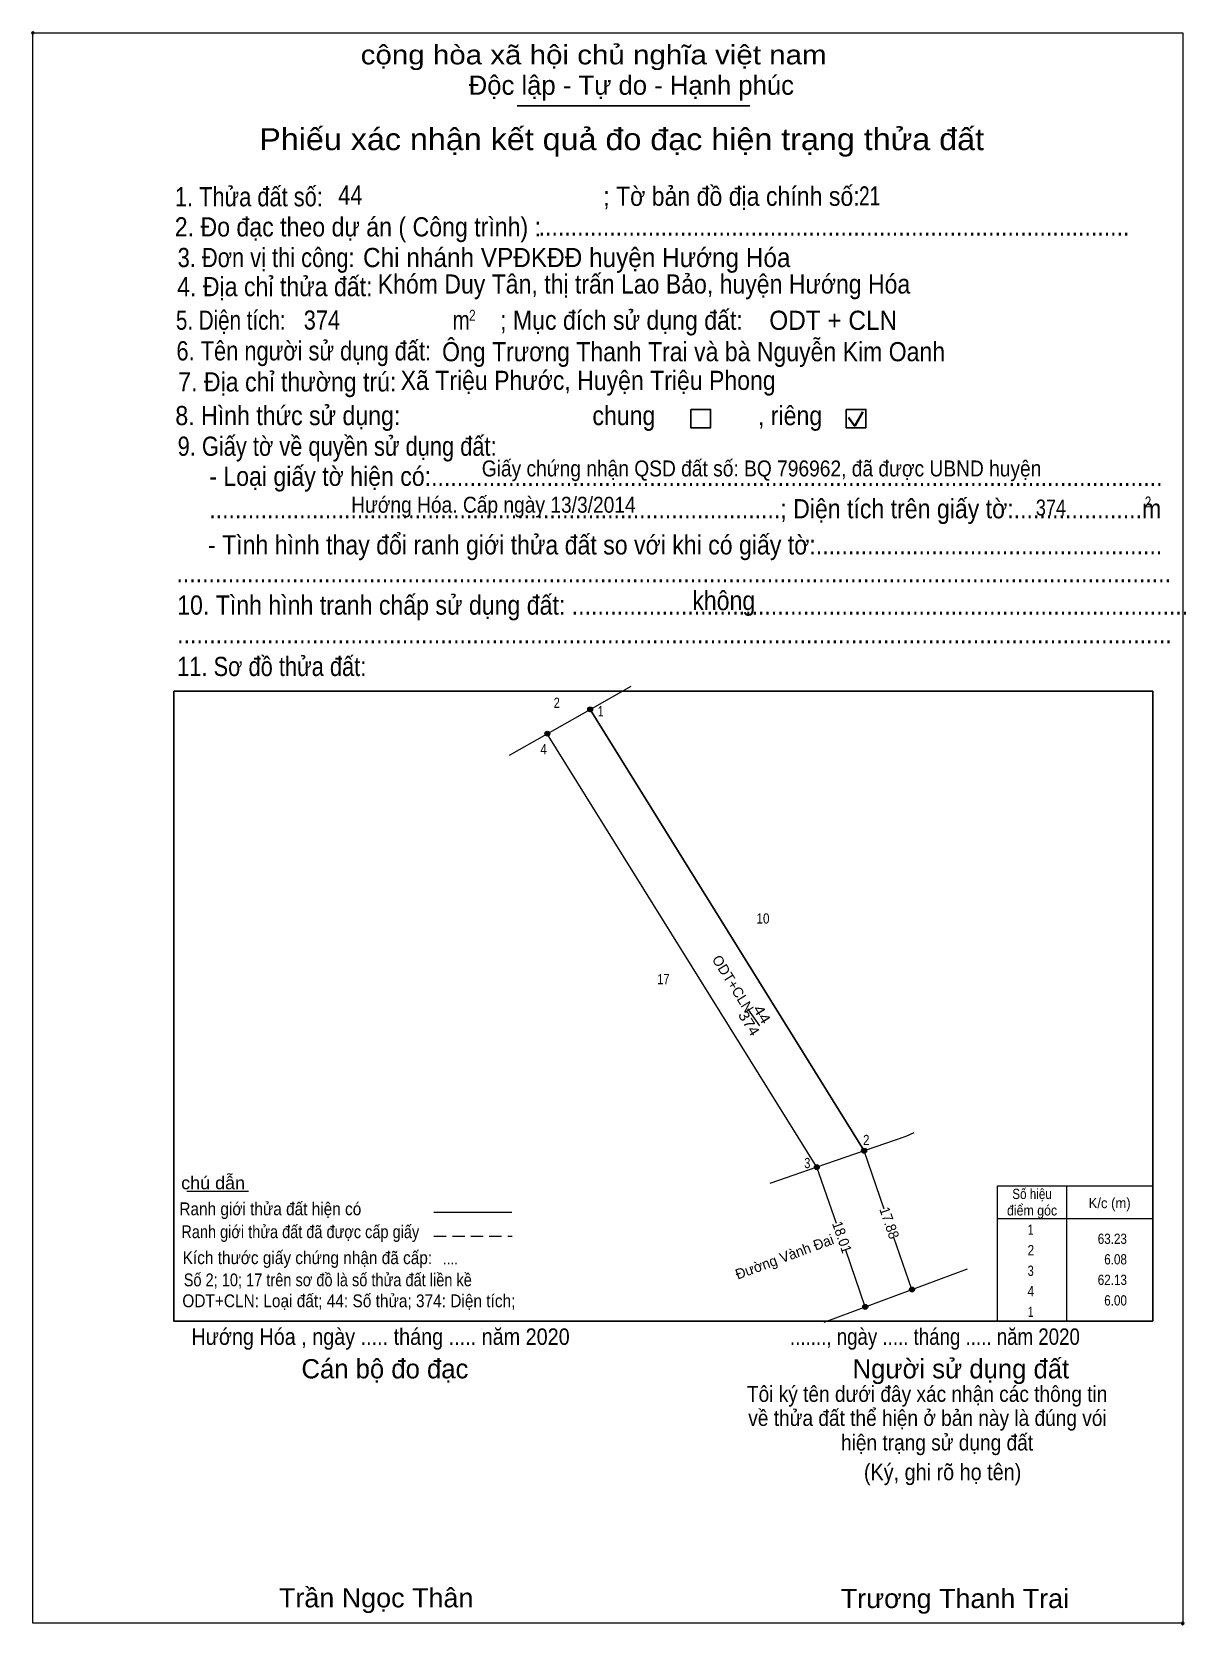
# Model space of a CAD drawing. Header units: metres. Extents: x 535590 to 536070, y 1837513 to 1837707.
# Drawn here: x 535590.4 to 535730.9, y 1837512.5 to 1837706.6 of the extents above; entities that cross this region are included whole.
import ezdxf
from ezdxf.enums import TextEntityAlignment as Align

# ---------------------------------------------------------------- set-up
doc = ezdxf.new("R2010")
doc.units = ezdxf.units.M
doc.header["$LTSCALE"] = 0.5
doc.header["$PDMODE"] = 32
doc.header["$PDSIZE"] = 0.25
doc.linetypes.add('MEDIUM_DASHED', pattern=[4.5, 3, -1.5])
for name, color, linetype, lineweight in [('1', 7, 'Continuous', 13), ('10', 7, 'Continuous', 13), ('17', 7, 'Continuous', 13), ('2', 7, 'Continuous', 25), ('36', 7, 'Continuous', 13), ('40', 7, 'Continuous', 13), ('6', 7, 'Continuous', 13), ('63', 7, 'Continuous', 13)]:
    doc.layers.add(name, color=color, linetype=linetype, lineweight=lineweight)

msp = doc.modelspace()

# ---------------------------------------------------------------- texts
at = {"layer": '2'}
for s, height, width, p in [('cộng hòa xã hội chủ nghĩa việt nam', 2.336, 1.15, (535630.41, 1837702.63)), ('1. Thửa đất số:', 2.336, 0.85, (535607.79, 1837685.35)), ('44', 2.33, 0.85, (535627.68, 1837685.56)), ('; Tờ bản đồ địa chính số:', 2.336, 0.9, (535659.93, 1837685.41)), ('21', 2.33, 0.75, (535691.07, 1837685.45)), ('2. Đo đạc theo dự án ( Công trình) : ', 2.338, 0.9, (535607.78, 1837681.68)), ('............................................................................................', 2.338, 0.9, (535652.07, 1837681.78)), ('3. Đơn vị thi công:', 2.338, 0.85, (535608.13, 1837677.95)), ('Chi nhánh VPĐKĐĐ huyện Hướng Hóa', 2.333, 0.95, (535630.7, 1837677.95)), ('4. Địa chỉ thửa đất:', 2.338, 0.9, (535608.07, 1837674.41)), ('Khóm Duy Tân, thị trấn Lao Bảo, huyện Hướng Hóa', 2.33, 0.9, (535632.49, 1837674.73)), ('; Mục đích sử dụng đất:', 2.336, 0.9, (535647.38, 1837670.32)), ('5. Diện tích:', 2.338, 0.8, (535607.92, 1837670.32)), ('374', 2.33, 0.85, (535623.48, 1837670.34)), ('m', 2.336, 0.8, (535641.6, 1837670.32)), ('2', 1.335, 0.8, (535643.61, 1837671.42)), ('ODT + CLN', 2.333, 0.95, (535680.15, 1837670.31)), ('6. Tên người sử dụng đất:', 2.338, 0.85, (535607.98, 1837666.59)), ('Ông Trương Thanh Trai và bà Nguyễn Kim Oanh', 2.33, 0.9, (535640.32, 1837666.49)), ('7. Địa chỉ thường trú:', 2.338, 0.9, (535608.2, 1837662.81)), ('Xã Triệu Phước, Huyện Triệu Phong', 2.33, 0.9, (535635.28, 1837663)), ('8. Hình thức sử dụng:', 2.338, 0.9, (535607.85, 1837658.71)), ('chung                , riêng', 2.336, 0.9, (535658.62, 1837658.71)), ('9. Giấy tờ về quyền sử dụng đất:', 2.338, 0.85, (535608.13, 1837654.98)), ('     - Loại giấy tờ hiện có:..................................................................................................................', 2.336, 0.9, (535608.07, 1837651.32)), ('Giấy chứng nhận QSD đất số: BQ 796962, đã được UBND huyện', 1.94, 0.9, (535645.15, 1837652.47)), ('     .........................................................................................; Diện tích trên giấy tờ:....................m', 2.336, 0.9, (535608.07, 1837647.37)), ('Hướng Hóa. Cấp ngày 13/3/2014', 1.94, 0.9, (535629.25, 1837648.05)), ('374', 1.94, 0.85, (535712.6, 1837647.71)), ('2', 1.335, 0.8, (535725.86, 1837648.69)), ('     - Tình hình thay đổi ranh giới thửa đất so với khi có giấy tờ:......................................................', 2.336, 0.9, (535607.92, 1837642.97)), ('...........................................................................................................................................................', 2.336, 0.9, (535607.98, 1837639.57)), ('10. Tình hình tranh chấp sử dụng đất: ................................................................................................', 2.338, 0.9, (535608.07, 1837635.64)), ('không', 2.336, 0.9, (535670.78, 1837636.19)), ('...........................................................................................................................................................', 2.336, 0.9, (535608.07, 1837632.17)), ('11. Sơ đồ thửa đất:', 2.338, 0.85, (535608.07, 1837628.17)), ('Hướng Hóa , ngày ..... tháng ..... năm 2020', 2.002, 0.9, (535609.8, 1837546.75)), ('......., ngày ..... tháng ..... năm 2020', 2.002, 0.85, (535682.67, 1837546.75)), ('(Ký, ghi rõ họ tên)', 2.003, 0.9, (535691.67, 1837530.27)), ('Trần Ngọc Thân', 2.333, 1.05, (535620.46, 1837514.79)), ('Trương Thanh Trai', 2.33, 1.05, (535688.85, 1837514.71))]:
    msp.add_text(s, height=height, dxfattribs=dict(at, width=width)).set_placement(p)
for s, p in [('Độc lập - Tự do - Hạnh phúc', (535643.56, 1837698.93)), ('Cán bộ đo đạc', (535623.2, 1837542.67)), ('Người sử dụng đất', (535690.29, 1837542.67))]:
    msp.add_text(s, height=2.336, dxfattribs=at).set_placement(p)
for s, height, width, p in [('Phiếu xác nhận kết quả đo đạc hiện trạng thửa đất', 2.67, 1.1, (535662.18, 1837692.19)), ('....', 1.3, 0.95, (535641.335, 1837556.55)), ('Tôi ký tên dưới đây xác nhận các thông tin', 1.93, 0.9, (535699.37, 1837539.81)), ('về thửa đất thể hiện ở bản này là đúng vói', 1.93, 0.9, (535699.41, 1837536.88)), ('hiện trạng sử dụng đất', 1.93, 0.9, (535700.575, 1837533.89))]:
    msp.add_text(s, height=height, dxfattribs=dict(at, width=width)).set_placement(p, align=Align.CENTER)
msp.add_text('.', height=0.6676, dxfattribs=at).set_placement((535730.4629, 1837512.51), align=Align.CENTER)
at = {"layer": '6'}
for s, height, width, p in [('chú dẫn', 1.555, 1.05, (535608.56, 1837565.69)), ('Ranh giới thửa đất hiện có ', 1.555, 0.9, (535608.34, 1837562.53)), ('Ranh giới thửa đất đã được cấp giấy', 1.555, 0.85, (535608.58, 1837559.74)), ('Kích thước giấy chứng nhận đã cấp:', 1.555, 0.9, (535608.74, 1837556.58)), ('Số 2; 10; 17 trên sơ đồ là số thửa đất liền kề', 1.56, 0.85, (535608.87, 1837553.88)), ('ODT+CLN: Loại đất; 44: Số thửa; 374: Diện tích;', 1.56, 0.9, (535608.7, 1837551.33))]:
    msp.add_text(s, height=height, dxfattribs=dict(at, width=width)).set_placement(p)
at = {"layer": '63'}
for s, width, p in [('2', 0.8, (535654.28, 1837624.29)), ('10', 0.85, (535679.385, 1837598.03)), ('17', 0.8, (535667.26, 1837590.65)), ('Số hiệu', 0.85, (535712.14, 1837564.5)), ('K/c (m)', 0.95, (535721.585, 1837563.39)), ('điểm góc', 0.9, (535712.14, 1837562.5)), (' 1', 0.75, (535711.79, 1837560.15)), (' 2', 0.85, (535711.795, 1837557.65)), (' 3', 0.8, (535711.785, 1837555.15)), (' 4', 0.85, (535711.79, 1837552.65)), (' 1', 0.75, (535711.79, 1837550.15))]:
    msp.add_text(s, height=1.25, dxfattribs=dict(at, width=width)).set_placement(p, align=Align.CENTER)
for s, width, p in [(' 1', 0.75, (535659.97, 1837623.26)), (' 4', 0.85, (535653.08, 1837618.65)), (' 2', 0.85, (535692.35, 1837571.06)), (' 3', 0.8, (535685.15, 1837568.26)), ('63.23', 0.85, (535723.69, 1837559.04)), ('6.08', 0.85, (535723.69, 1837556.54)), ('62.13', 0.85, (535723.69, 1837554.04)), ('6.00', 0.85, (535723.69, 1837551.54))]:
    msp.add_text(s, height=1.25, dxfattribs=dict(at, width=width)).set_placement(p, align=Align.RIGHT)
for s, rotation, p in [('ODT+CLN', 301.876, (535675.191, 1837590.365)), ('Đường Vành Đai', 20.376, (535682.2224, 1837556.8814))]:
    msp.add_text(s, height=1.25, rotation=rotation, dxfattribs=at).set_placement(p, align=Align.CENTER)
for s, rotation, width, p in [('44', 301.876, 1.25, (535678.7381, 1837586.66)), ('374', 301.876, 1.15, (535677.1495, 1837585.56)), ('17.88', 289.033, 0.95, (535694.1741, 1837561.3938)), ('18.01', 289.089, 0.95, (535688.4222, 1837559.6544))]:
    msp.add_text(s, height=1.25, rotation=rotation, dxfattribs=dict(at, width=width)).set_placement(p, align=Align.CENTER)

# ---------------------------------------------------------------- hatches: boundary and pattern name
at = {"layer": '63'}
for points in [[(535658.65, 1837624.11, 1), (535658.05, 1837624.11, 1)], [(535653.43, 1837621.15, 1), (535652.83, 1837621.15, 1)], [(535691.99, 1837570.38, 1), (535691.39, 1837570.38, 1)], [(535686.24, 1837568.39, 1), (535685.64, 1837568.39, 1)], [(535697.82, 1837553.48, 1), (535697.22, 1837553.48, 1)], [(535692.13, 1837551.37, 1), (535691.53, 1837551.37, 1)]]:
    msp.add_hatch(color=256, dxfattribs=at).paths.add_polyline_path(points)

# ---------------------------------------------------------------- linework, layer by layer
at = {"layer": '1'}
msp.add_lwpolyline([(535658.35, 1837624.11), (535691.69, 1837570.38), (535685.94, 1837568.39), (535653.13, 1837621.15)], close=True, dxfattribs=at)
at = {"layer": '10'}
for p, q in [((535691.69, 1837570.38), (535658.35, 1837624.11)), ((535648.54, 1837618.55), (535653.13, 1837621.15)), ((535685.94, 1837568.39), (535653.13, 1837621.15))]:
    msp.add_line(p, q, dxfattribs=at)
msp.add_lwpolyline([(535648.54, 1837618.55), (535653.13, 1837621.15), (535658.35, 1837624.11)], dxfattribs=at)
at = {"layer": '17'}
msp.add_line((535609.24, 1837565.46), (535616.76, 1837565.46), dxfattribs=at)
at = {"layer": '2'}
for p, q in [((535649.46, 1837697.58), (535677.77, 1837697.58)), ((535607.67, 1837626.32), (535726.84, 1837626.32)), ((535726.84, 1837626.32), (535726.84, 1837549.62))]:
    msp.add_line(p, q, dxfattribs=at)
at = {"layer": '2', "lineweight": 35}
for p, q in [((535689.79, 1837659.64), (535690.58, 1837658.6)), ((535690.58, 1837658.6), (535691.55, 1837660.33))]:
    msp.add_line(p, q, dxfattribs=at)
at = {"layer": '2', "lineweight": 13}
msp.add_lwpolyline([(535590.51, 1837706.46), (535730.48, 1837706.46), (535730.48, 1837512.85), (535590.51, 1837512.85)], close=True, dxfattribs=at)
at = {"layer": '2'}
for points in [[(535670.6, 1837660.63), (535673, 1837660.63), (535673, 1837658.39), (535670.6, 1837658.39)], [(535689.51, 1837660.63), (535691.92, 1837660.63), (535691.92, 1837658.39), (535689.51, 1837658.39)]]:
    msp.add_lwpolyline(points, close=True, dxfattribs=at)
msp.add_lwpolyline([(535726.84, 1837549.62), (535607.67, 1837549.62), (535607.67, 1837626.32)], dxfattribs=at)
for p in [(535590.51, 1837706.46), (535730.48, 1837512.85)]:
    msp.add_point(p, dxfattribs=at)
at = {"layer": '36'}
msp.add_line((535658.35, 1837624.11), (535663.33, 1837626.94), dxfattribs=at)
at = {"layer": '40'}
for p, q in [((535691.69, 1837570.38), (535685.94, 1837568.39)), ((535685.94, 1837568.39), (535680.2, 1837566.4)), ((535686.85, 1837549.52), (535704.27, 1837555.99))]:
    msp.add_line(p, q, dxfattribs=at)
msp.add_lwpolyline([(535697.75, 1837572.54), (535696.76, 1837572.13), (535691.69, 1837570.38)], dxfattribs=at)
at = {"layer": '6'}
msp.add_line((535639.33, 1837562.91), (535648.81, 1837562.91), dxfattribs=at)
at = {"layer": '6', "linetype": 'MEDIUM_DASHED'}
msp.add_line((535639.32, 1837560), (535648.84, 1837560), dxfattribs=at)
at = {"layer": '63'}
for p, q in [((535677.51, 1837587.67), (535678.98, 1837585.57)), ((535694.14, 1837563.27), (535691.69, 1837570.38)), ((535688.32, 1837561.52), (535685.94, 1837568.39)), ((535716.34, 1837566.12), (535716.34, 1837549.62)), ((535726.84, 1837566.12), (535726.84, 1837549.62)), ((535707.94, 1837562.12), (535726.84, 1837562.12)), ((535697.52, 1837553.48), (535695.33, 1837559.82)), ((535691.83, 1837551.37), (535689.45, 1837558.26))]:
    msp.add_line(p, q, dxfattribs=at)
msp.add_lwpolyline([(535726.84, 1837549.62), (535707.94, 1837549.62), (535707.94, 1837566.12), (535726.84, 1837566.12)], dxfattribs=at)
for centre in [(535658.35, 1837624.11), (535653.13, 1837621.15), (535691.69, 1837570.38), (535685.94, 1837568.39), (535697.52, 1837553.48), (535691.83, 1837551.37)]:
    msp.add_circle(centre, 0.3, dxfattribs=at)

msp.set_redraw_order([(e.dxf.handle, doc.entitydb.next_handle()) for e in msp.query("TEXT MTEXT ATTDEF DIMENSION ARC_DIMENSION")])  # texts and dimensions are drawn at this point

doc.saveas('drawing.dxf')
